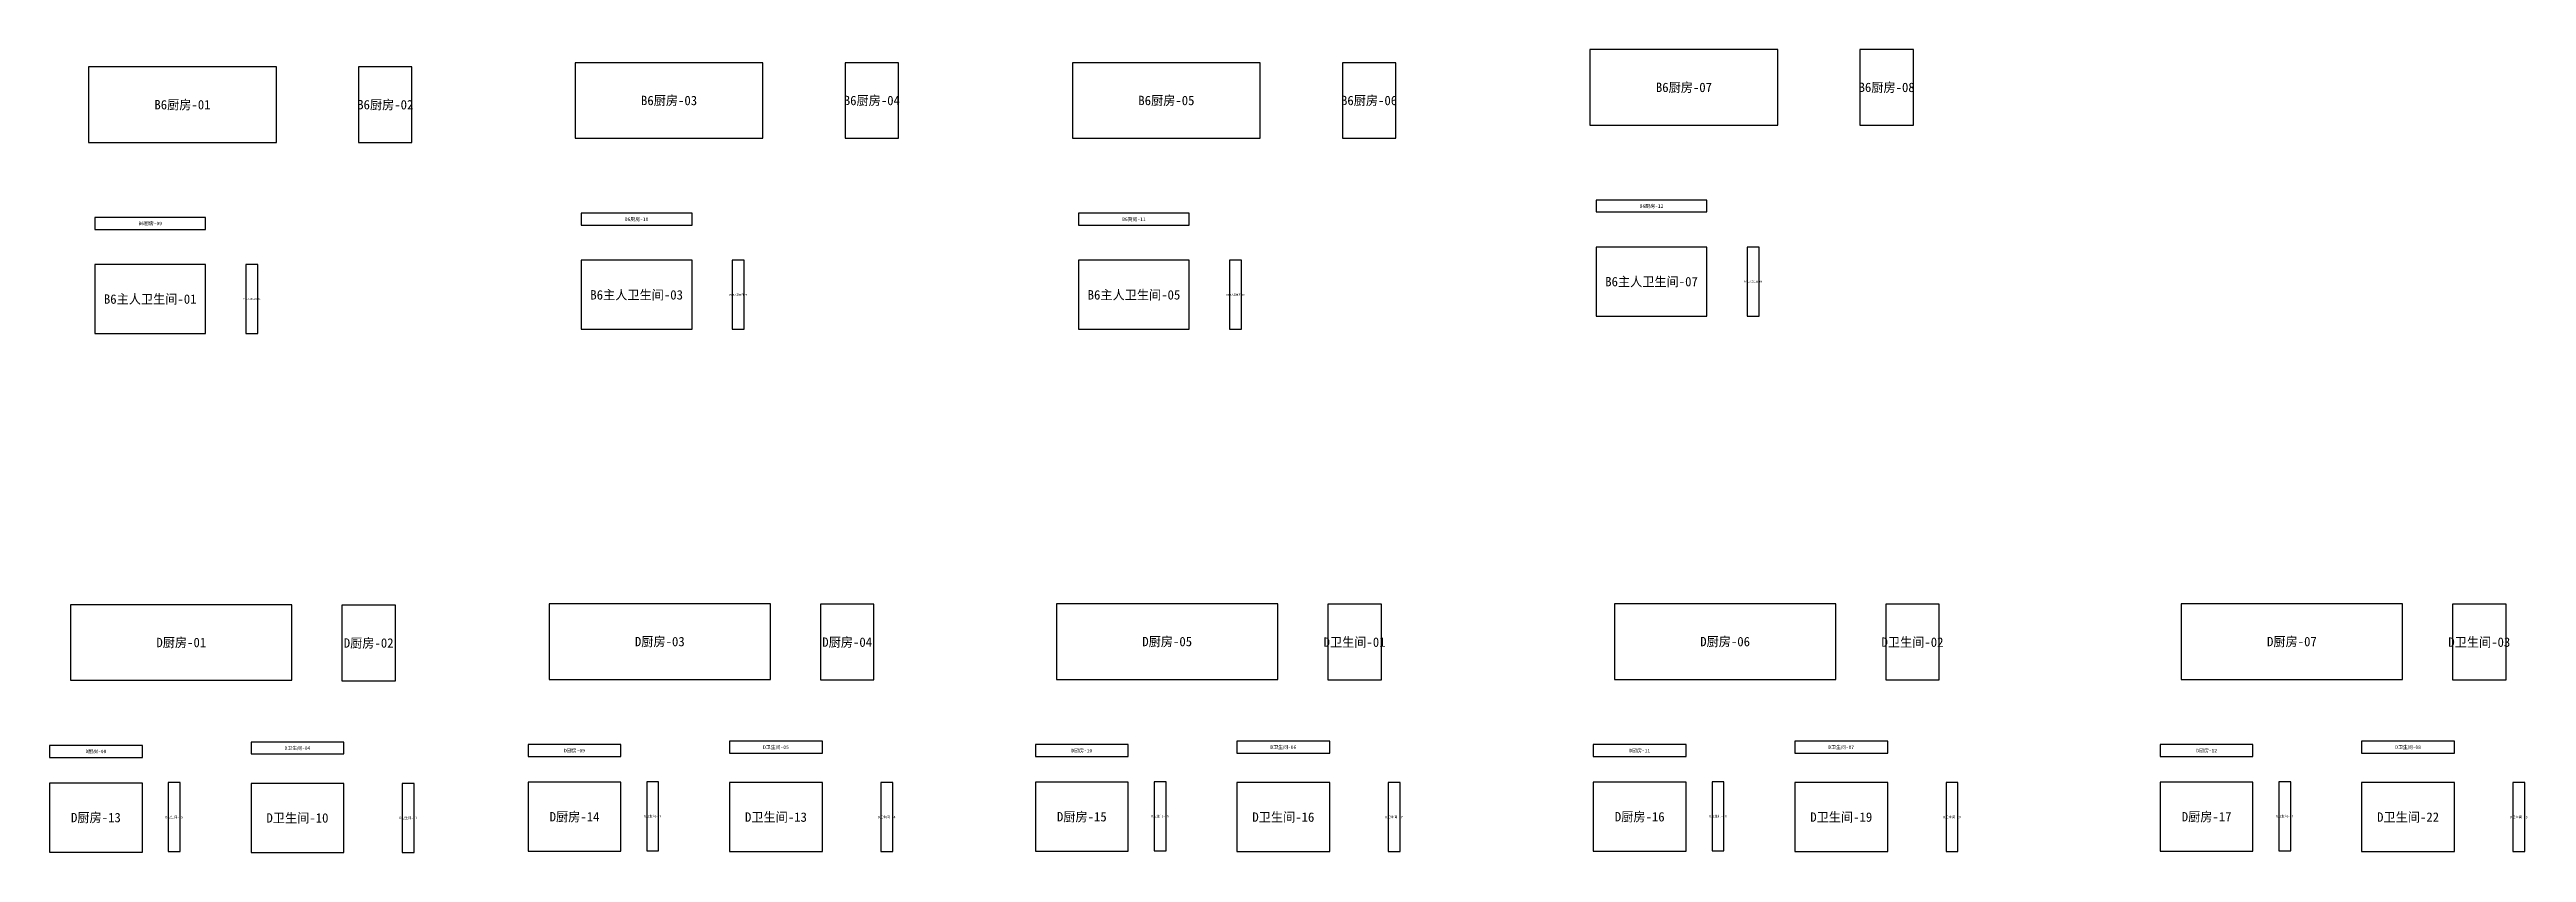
# Model space of a CAD drawing. Header units: inches. Extents: x 44145 to 132907, y -98283 to 21892.
# Drawn here: x 44145 to 65322, y -62476 to -55620 of the extents above; entities that cross this region are included whole.
import ezdxf
from ezdxf.enums import TextEntityAlignment as Align

# ---------------------------------------------------------------- set-up
doc = ezdxf.new("R2010")
doc.units = ezdxf.units.IN
doc.layers.add('NUMBERS', color=7, linetype='Continuous')
doc.layers.add('OUTER', color=7, linetype='Continuous')

msp = doc.modelspace()

# ---------------------------------------------------------------- texts
at = {"layer": 'NUMBERS'}
for s, height, p in [('B6厨房-07', 80, (58119, -55942)), ('B6厨房-08', 80, (59852, -55942)), ('B6厨房-01', 80, (45282, -56090)), ('B6厨房-02', 80, (47016, -56090)), ('B6厨房-03', 80, (49442, -56054)), ('B6厨房-04', 80, (51176, -56054)), ('B6厨房-05', 80, (53694, -56054)), ('B6厨房-06', 80, (55427, -56054)), ('B6厨房-12', 30, (57842, -56956)), ('B6厨房-09', 30, (45006, -57104)), ('B6厨房-10', 30, (49165, -57068)), ('B6厨房-11', 30, (53417, -57068)), ('B6主人卫生间-07', 80, (57842, -57601)), ('B6主人卫生间-08', 14.1, (58710, -57601)), ('B6主人卫生间-01', 80, (45006, -57750)), ('B6主人卫生间-02', 14.1, (45874, -57749)), ('B6主人卫生间-03', 80, (49165, -57714)), ('B6主人卫生间-04', 14.1, (50034, -57713)), ('B6主人卫生间-05', 80, (53417, -57714)), ('B6主人卫生间-06', 14.1, (54285, -57713)), ('D厨房-01', 80, (45272, -60683)), ('D厨房-02', 80, (46874, -60687)), ('D厨房-03', 80, (49363, -60675)), ('D厨房-04', 80, (50965, -60680)), ('D厨房-05', 80, (53701, -60675)), ('D卫生间-01', 80, (55303, -60680)), ('D厨房-06', 80, (58471, -60675)), ('D卫生间-02', 80, (60073, -60680)), ('D厨房-07', 80, (63317, -60675)), ('D卫生间-03', 80, (64919, -60680)), ('D厨房-08', 30, (44542, -61613)), ('D卫生间-04', 30, (46265, -61585)), ('D厨房-09', 30, (48634, -61606)), ('D卫生间-05', 30, (50356, -61577)), ('D厨房-10', 30, (52971, -61606)), ('D卫生间-06', 30, (54694, -61577)), ('D厨房-11', 30, (57741, -61606)), ('D卫生间-07', 30, (59464, -61577)), ('D厨房-12', 30, (62588, -61606)), ('D卫生间-08', 30, (64310, -61577)), ('D厨房-13', 80, (44542, -62178)), ('D卫生间-09', 20.2, (45211, -62175)), ('D卫生间-10', 80, (46265, -62181)), ('D卫生间-11', 20.2, (47212, -62181)), ('D厨房-14', 80, (48634, -62171)), ('D卫生间-12', 20.2, (49303, -62167)), ('D卫生间-13', 80, (50356, -62174)), ('D卫生间-14', 20.2, (51303, -62174)), ('D厨房-15', 80, (52971, -62171)), ('D卫生间-15', 20.2, (53640, -62167)), ('D卫生间-16', 80, (54694, -62174)), ('D卫生间-17', 20.2, (55641, -62174)), ('D厨房-16', 80, (57741, -62171)), ('D卫生间-18', 20.2, (58410, -62167)), ('D卫生间-19', 80, (59464, -62174)), ('D卫生间-20', 20.2, (60411, -62174)), ('D厨房-17', 80, (62588, -62171)), ('D卫生间-21', 20.2, (63256, -62167)), ('D卫生间-22', 80, (64310, -62174)), ('D卫生间-23', 20.2, (65257, -62174))]:
    msp.add_text(s, height=height, dxfattribs=at).set_placement(p, align=Align.MIDDLE_CENTER)

# ---------------------------------------------------------------- linework, layer by layer
at = {"layer": 'OUTER'}
for points in [[(57315, -56264), (58922, -56264), (58922, -55620), (57315, -55620), (57315, -56264)], [(59624, -56264), (60081, -56264), (60081, -55620), (59624, -55620), (59624, -56264)], [(44479, -56413), (46086, -56413), (46086, -55768), (44479, -55768), (44479, -56413)], [(46787, -56413), (47244, -56413), (47244, -55768), (46787, -55768), (46787, -56413)], [(48639, -56377), (50245, -56377), (50245, -55732), (48639, -55732), (48639, -56377)], [(50947, -56377), (51404, -56377), (51404, -55732), (50947, -55732), (50947, -56377)], [(52891, -56377), (54497, -56377), (54497, -55732), (52891, -55732), (52891, -56377)], [(55199, -56377), (55656, -56377), (55656, -55732), (55199, -55732), (55199, -56377)], [(57369, -57006), (58315, -57006), (58315, -56905), (57369, -56905), (57369, -57006)], [(44533, -57155), (45479, -57155), (45479, -57053), (44533, -57053), (44533, -57155)], [(48692, -57119), (49639, -57119), (49639, -57017), (48692, -57017), (48692, -57119)], [(52944, -57119), (53890, -57119), (53890, -57017), (52944, -57017), (52944, -57119)], [(57369, -57896), (58315, -57896), (58315, -57307), (57369, -57307), (57369, -57896)], [(58659, -57895), (58761, -57895), (58761, -57306), (58659, -57306), (58659, -57895)], [(44533, -58044), (45479, -58044), (45479, -57455), (44533, -57455), (44533, -58044)], [(45823, -58044), (45925, -58044), (45925, -57455), (45823, -57455), (45823, -58044)], [(48692, -58008), (49639, -58008), (49639, -57419), (48692, -57419), (48692, -58008)], [(49983, -58008), (50084, -58008), (50084, -57419), (49983, -57419), (49983, -58008)], [(52944, -58008), (53890, -58008), (53890, -57419), (52944, -57419), (52944, -58008)], [(54235, -58008), (54336, -58008), (54336, -57419), (54235, -57419), (54235, -58008)], [(48417, -60998), (50309, -60998), (50309, -60353), (48417, -60353), (48417, -60998)], [(52755, -60998), (54647, -60998), (54647, -60353), (52755, -60353), (52755, -60998)], [(57525, -60998), (59417, -60998), (59417, -60353), (57525, -60353), (57525, -60998)], [(62371, -60998), (64263, -60998), (64263, -60353), (62371, -60353), (62371, -60998)], [(44326, -61005), (46218, -61005), (46218, -60361), (44326, -60361), (44326, -61005)], [(46645, -61009), (47103, -61009), (47103, -60365), (46645, -60365), (46645, -61009)], [(50737, -61002), (51194, -61002), (51194, -60357), (50737, -60357), (50737, -61002)], [(55074, -61002), (55532, -61002), (55532, -60357), (55074, -60357), (55074, -61002)], [(59844, -61002), (60301, -61002), (60301, -60357), (59844, -60357), (59844, -61002)], [(64691, -61002), (65148, -61002), (65148, -60357), (64691, -60357), (64691, -61002)], [(44145, -61664), (44939, -61664), (44939, -61562), (44145, -61562), (44145, -61664)], [(45868, -61635), (46662, -61635), (46662, -61534), (45868, -61534), (45868, -61635)], [(48237, -61656), (49031, -61656), (49031, -61555), (48237, -61555), (48237, -61656)], [(49959, -61628), (50753, -61628), (50753, -61526), (49959, -61526), (49959, -61628)], [(52574, -61656), (53368, -61656), (53368, -61555), (52574, -61555), (52574, -61656)], [(54297, -61628), (55091, -61628), (55091, -61526), (54297, -61526), (54297, -61628)], [(57344, -61656), (58138, -61656), (58138, -61555), (57344, -61555), (57344, -61656)], [(59067, -61628), (59861, -61628), (59861, -61526), (59067, -61526), (59067, -61628)], [(62191, -61656), (62984, -61656), (62984, -61555), (62191, -61555), (62191, -61656)], [(63913, -61628), (64707, -61628), (64707, -61526), (63913, -61526), (63913, -61628)], [(44145, -62473), (44939, -62473), (44939, -61884), (44145, -61884), (44145, -62473)], [(45160, -62469), (45262, -62469), (45262, -61880), (45160, -61880), (45160, -62469)], [(45868, -62476), (46662, -62476), (46662, -61887), (45868, -61887), (45868, -62476)], [(47161, -62476), (47263, -62476), (47263, -61887), (47161, -61887), (47161, -62476)], [(48237, -62465), (49031, -62465), (49031, -61876), (48237, -61876), (48237, -62465)], [(49252, -62462), (49353, -62462), (49353, -61873), (49252, -61873), (49252, -62462)], [(49959, -62468), (50753, -62468), (50753, -61879), (49959, -61879), (49959, -62468)], [(51253, -62468), (51354, -62468), (51354, -61879), (51253, -61879), (51253, -62468)], [(52574, -62465), (53368, -62465), (53368, -61876), (52574, -61876), (52574, -62465)], [(53589, -62462), (53691, -62462), (53691, -61873), (53589, -61873), (53589, -62462)], [(54297, -62468), (55091, -62468), (55091, -61879), (54297, -61879), (54297, -62468)], [(55590, -62468), (55692, -62468), (55692, -61879), (55590, -61879), (55590, -62468)], [(57344, -62465), (58138, -62465), (58138, -61876), (57344, -61876), (57344, -62465)], [(58359, -62462), (58461, -62462), (58461, -61873), (58359, -61873), (58359, -62462)], [(59067, -62468), (59861, -62468), (59861, -61879), (59067, -61879), (59067, -62468)], [(60360, -62468), (60462, -62468), (60462, -61879), (60360, -61879), (60360, -62468)], [(62191, -62465), (62984, -62465), (62984, -61876), (62191, -61876), (62191, -62465)], [(63206, -62462), (63307, -62462), (63307, -61873), (63206, -61873), (63206, -62462)], [(63913, -62468), (64707, -62468), (64707, -61879), (63913, -61879), (63913, -62468)], [(65206, -62468), (65308, -62468), (65308, -61879), (65206, -61879), (65206, -62468)]]:
    msp.add_lwpolyline(points, dxfattribs=at)

msp.set_redraw_order([(e.dxf.handle, doc.entitydb.next_handle()) for e in msp.query("TEXT MTEXT ATTDEF DIMENSION ARC_DIMENSION")])  # texts and dimensions are drawn at this point

doc.saveas('drawing.dxf')
